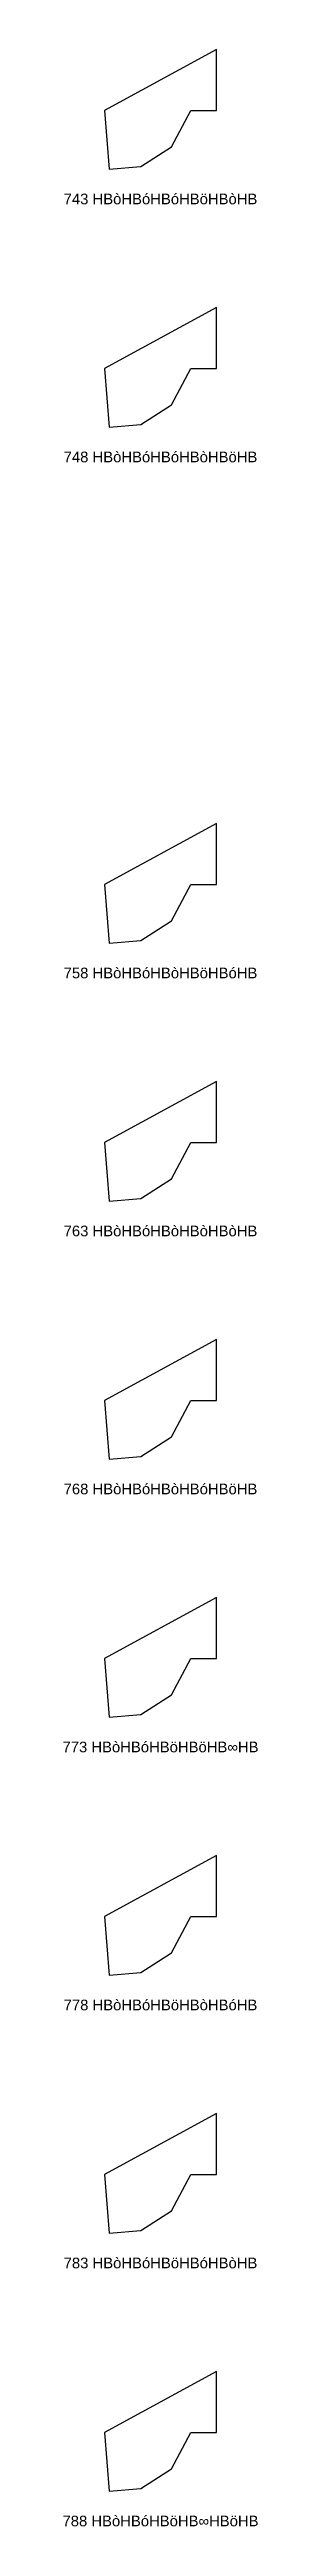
# Model space of a CAD drawing. Header units: millimetres. Extents: x 122552 to 1654769, y -10280102 to 62068.
# Drawn here: x 1450059 to 1470210, y -7202369 to -6946532 of the extents above; entities that cross this region are included whole.
import ezdxf
from ezdxf.enums import TextEntityAlignment as Align

# ---------------------------------------------------------------- set-up
doc = ezdxf.new("R2010")
doc.units = ezdxf.units.MM
doc.styles.add('Arial', font='arial_0.ttf')

msp = doc.modelspace()

# ---------------------------------------------------------------- texts
at = {"style": 'Arial'}
for s, p in [('743 HBòHBóHBóHBöHBòHB', (1460136, -6961966)), ('748 HBòHBóHBóHBòHBöHB', (1460136, -6988614)), ('758 HBòHBóHBòHBöHBóHB', (1460136, -7041912)), ('763 HBòHBóHBòHBòHBòHB', (1460136, -7068560)), ('768 HBòHBóHBòHBóHBöHB', (1460136, -7095209)), ('773 HBòHBóHBöHBöHB∞HB', (1460136, -7121858)), ('778 HBòHBóHBöHBòHBóHB', (1460136, -7148506)), ('783 HBòHBóHBöHBóHBòHB', (1460136, -7175155)), ('788 HBòHBóHBöHB∞HBöHB', (1460136, -7201804))]:
    msp.add_text(s, height=1100, dxfattribs=at).set_placement(p, align=Align.MIDDLE_CENTER)

# ---------------------------------------------------------------- linework, layer by layer
for points in [[(1463293, -6952821), (1465929, -6952821), (1465929, -6946532), (1454342, -6952821), (1454822, -6958879), (1458110, -6958618), (1461257, -6956573)], [(1463293, -6979469), (1465929, -6979469), (1465929, -6973181), (1454342, -6979469), (1454822, -6985528), (1458110, -6985267), (1461257, -6983222)], [(1463293, -7032767), (1465929, -7032767), (1465929, -7026478), (1454342, -7032767), (1454822, -7038825), (1458110, -7038564), (1461257, -7036519)], [(1463293, -7059415), (1465929, -7059415), (1465929, -7053127), (1454342, -7059415), (1454822, -7065474), (1458110, -7065213), (1461257, -7063168)], [(1463293, -7086064), (1465929, -7086064), (1465929, -7079776), (1454342, -7086064), (1454822, -7092122), (1458110, -7091862), (1461257, -7089817)], [(1463293, -7112713), (1465929, -7112713), (1465929, -7106424), (1454342, -7112713), (1454822, -7118771), (1458110, -7118510), (1461257, -7116465)], [(1463293, -7139361), (1465929, -7139361), (1465929, -7133073), (1454342, -7139361), (1454822, -7145420), (1458110, -7145159), (1461257, -7143114)], [(1463293, -7166010), (1465929, -7166010), (1465929, -7159722), (1454342, -7166010), (1454822, -7172068), (1458110, -7171808), (1461257, -7169763)], [(1463293, -7192659), (1465929, -7192659), (1465929, -7186370), (1454342, -7192659), (1454822, -7198717), (1458110, -7198456), (1461257, -7196411)]]:
    msp.add_lwpolyline(points, close=True)

msp.set_redraw_order([(e.dxf.handle, doc.entitydb.next_handle()) for e in msp.query("TEXT MTEXT ATTDEF DIMENSION ARC_DIMENSION")])  # texts and dimensions are drawn at this point

doc.saveas('drawing.dxf')
